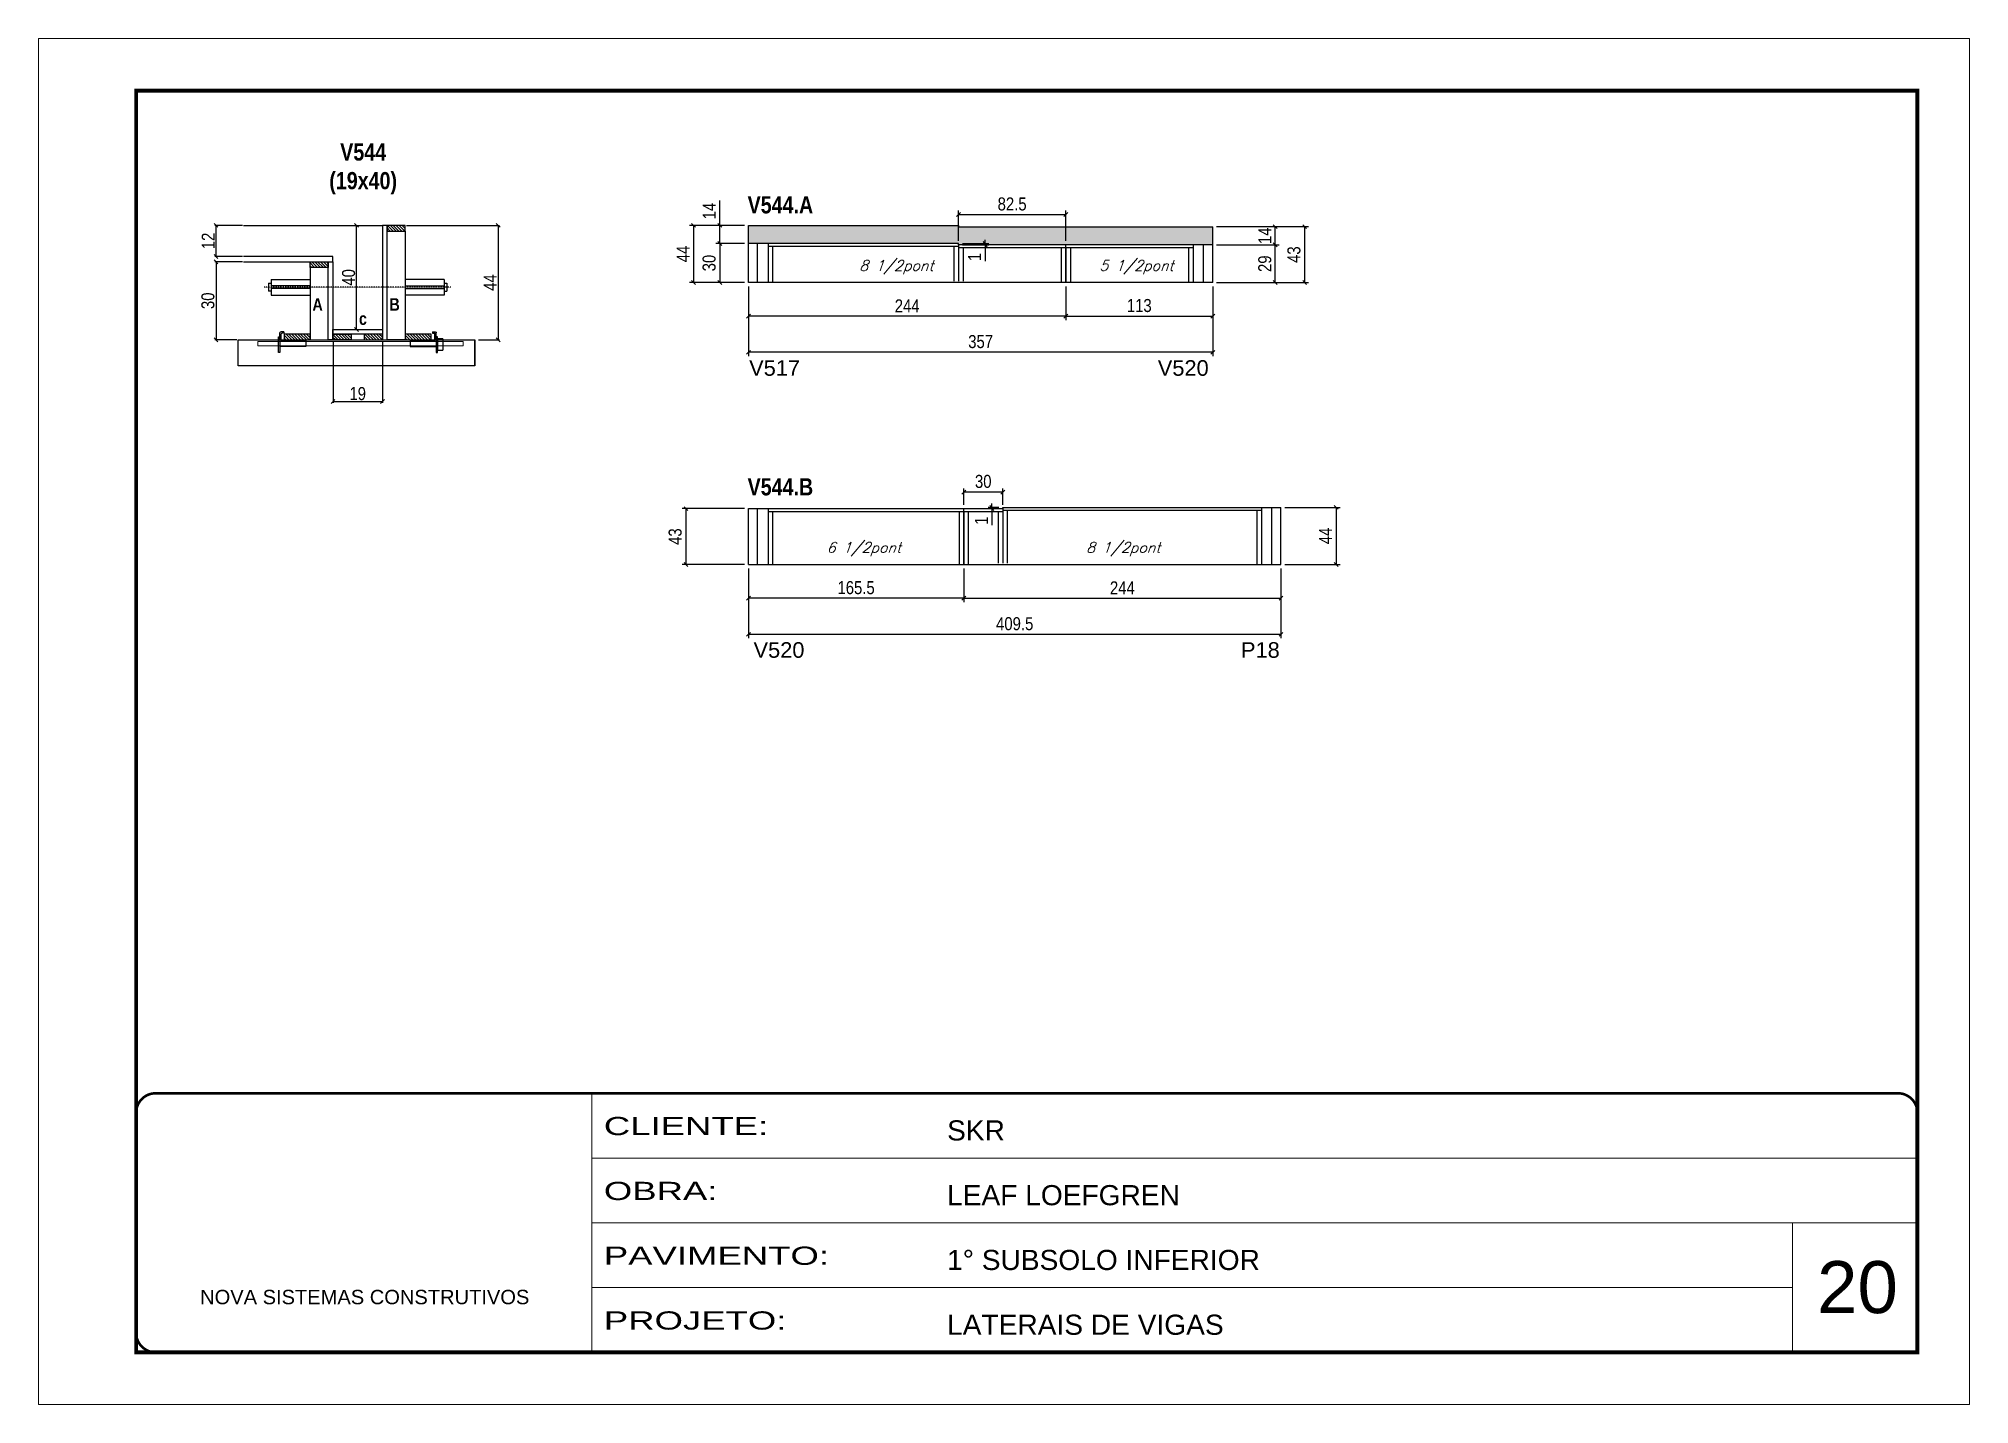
# Model space of a CAD drawing. Extents: x 3309 to 9590, y -2522 to 14608.
# Drawn here: x 8078 to 9563, y 8964 to 10014 of the extents above; entities that cross this region are included whole.
import ezdxf

# ---------------------------------------------------------------- set-up
doc = ezdxf.new("R2010")
doc.units = 0
for name, pattern in [('CONTINUO', [0]), ('DASHED', [0.75, 0.5, -0.25]), ('HIDDEN', [0.375, 0.25, -0.125])]:
    doc.linetypes.add(name, pattern=pattern)
for name, color, linetype in [('5', 5, 'Continuous'), ('barrote', 251, 'Continuous'), ('COTA', 241, 'Continuous'), ('detalhes', 4, 'Continuous'), ('NOMENCLATURA', 7, 'Continuous'), ('Painéis', 200, 'Continuous'), ('presilha', 1, 'Continuous'), ('SARR_2.2x10', 60, 'Continuous'), ('SARR_2.2x7', 40, 'Continuous'), ('SARR_3.5x7', 81, 'Continuous'), ('TENSOR', 3, 'Continuous'), ('texto', 7, 'Continuous')]:
    doc.layers.add(name, color=color, linetype=linetype)
for name, color, linetype, lineweight in [('CARIMBO', 255, 'Continuous', 9), ('CONCRETO', 251, 'Continuous', 25), ('Folhas', 255, 'Continuous', 9), ('SARRAFO DE PRESSAO', 251, 'DASHED', 9), ('SCO-___-LAJ', 2, 'Continuous', 0)]:
    doc.layers.add(name, color=color, linetype=linetype, lineweight=lineweight)
doc.styles.add('ARIAL', font='arial.ttf')
doc.styles.add('COTA TECNICA', font='techl___.ttf', dxfattribs={"height": 10})
doc.styles.add('COTA TECNICA 2X', font='techl___.ttf', dxfattribs={"height": 10})
doc.styles.add('Romans', font='romans.shx')
doc.styles.get("Standard").update_dxf_attribs({"font": 'arial.ttf'})
doc.styles.add('TECNICA', font='techb___.ttf', dxfattribs={"height": 10})
doc.styles.add('Tecnologia', font='')
doc.styles.get('Tecnologia').set_extended_font_data('Forgotten Futurist')
doc.dimstyles.new('PAINEL', dxfattribs={"dimtxt": 10, "dimasz": 3, "dimexe": 3, "dimexo": 3, "dimgap": 3, "dimtad": 1, "dimdec": 1, "dimzin": 12, "dimdsep": 46, "dimtxsty": 'COTA TECNICA', "dimblk1": 'OBLIQUE', "dimblk2": 'OBLIQUE', "dimsah": 1, "dimcen": 0.9, "dimclrd": 4, "dimclre": 4, "dimclrt": 240, "dimadec": 1, "dimazin": 3, "dimtfac": 1, "dimtdec": 1, "dimtmove": 0, "dimatfit": 3, "dimfxl": 1, "dimtolj": 1, "dimtzin": 12, "dimarcsym": 0})
doc.dimstyles.new('SECAO', dxfattribs={"dimscale": 0.333333, "dimtxt": 5, "dimasz": 9, "dimexe": 3, "dimexo": 3, "dimgap": 3, "dimtad": 1, "dimdec": 1, "dimlfac": 0.5, "dimzin": 12, "dimdsep": 46, "dimtxsty": 'COTA TECNICA 2X', "dimblk1": 'OBLIQUE', "dimblk2": 'OBLIQUE', "dimsah": 1, "dimcen": 0.9, "dimclrd": 4, "dimclre": 4, "dimclrt": 240, "dimadec": 1, "dimazin": 3, "dimtfac": 1, "dimtdec": 1, "dimtmove": 0, "dimatfit": 3, "dimfxl": 1, "dimtolj": 1, "dimtzin": 12, "dimarcsym": 0})
pattern_1 = [(135, (41539.7894, -113730.1846), (-1.122532015, -1.122532015), [])]

msp = doc.modelspace()

# ---------------------------------------------------------------- texts
at = {"layer": '5', "linetype": 'Continuous'}
for s, rotation, p in [('V517', 0.00004, (8624.35, 9754.35, 0)), ('V520', 0.00004, (8938.66, 9754.35, 0)), ('V520', 359.99996, (8627.73, 9537.55, 0)), ('P18', 359.99996, (9002.63, 9537.55, 0))]:
    msp.add_text(s, height=12, rotation=rotation, dxfattribs=at).set_placement(p)
at = {"layer": 'CARIMBO', "style": 'ARIAL'}
msp.add_text('20', height=40, dxfattribs=at).set_placement((9445.73, 9033.7))
at = {"layer": 'detalhes', "style": 'TECNICA'}
for s, p in [('A', (8288.48, 9804.41)), ('B', (8347.72, 9804.42)), ('c', (8324.26, 9793.46))]:
    msp.add_text(s, height=9.6, dxfattribs=at).set_placement(p)
at = {"layer": 'NOMENCLATURA', "style": 'TECNICA'}
for s, p in [('V544.A', (8623.18, 9879.17, 0)), ('V544.B', (8623.18, 9662.37, 0))]:
    msp.add_text(s, height=13.2, dxfattribs=at).set_placement(p)
at = {"layer": 'NOMENCLATURA', "insert": (8327.49, 9932.99), "char_height": 13.2, "attachment_point": 2, "style": 'TECNICA'}
msp.add_mtext_dynamic_manual_height_columns('V544\\P(19x40)', width=300.2766, gutter_width=1, heights=[-38.44], dxfattribs=at)
at = {"layer": 'texto', "color": 2, "char_height": 8, "attachment_point": 5, "style": 'Romans'}
for s, insert in [('{\\Q19;\\C256;8 1/2pont}', (8737.61, 9837.83, 0)), ('{\\Q19;\\C256;5 1/2pont}', (8922.28, 9837.83, 0)), ('{\\Q19;\\C256;6 1/2pont}', (8712.61, 9621.03, 0)), ('{\\Q19;\\C256;8 1/2pont}', (8912.1, 9621.03, 0))]:
    msp.add_mtext(s, dxfattribs=dict(at, insert=insert))

# ---------------------------------------------------------------- blocks, each defined once
blk = doc.blocks.new('9999999999')
at = {"color": 30, "linetype": 'CONTINUO'}
for p, q in [((98564.6, 34230.2), (98564.6, 34429.4)), ((98564.6, 34379.6), (99584, 34379.6)), ((98564.6, 34329.8), (99488, 34329.8)), ((99584, 34329.8), (99488, 34329.8)), ((99488, 34329.8), (99488, 34230.2)), ((98564.6, 34280), (99488, 34280))]:
    blk.add_line(p, q, dxfattribs=at)
at = {"color": 30, "linetype": 'CONTINUO', "const_width": 2}
blk.add_lwpolyline([(99584, 34230.2), (99584, 34414.4, 0.414214), (99569, 34429.4), (98229, 34429.4, 0.414214), (98214, 34414.4), (98214, 34245.2, 0.414214), (98229, 34230.2), (99584, 34230.2)], format="xyb", dxfattribs=at)
at = {"layer": 'Folhas'}
blk.add_lwpolyline([(98139, 34190.2), (99624, 34190.2), (99624, 35240.2), (98139, 35240.2)], close=True, dxfattribs=at)
at = {"layer": 'Folhas', "color": 30, "const_width": 3}
blk.add_lwpolyline([(98214, 34230.2), (99584, 34230.2), (99584, 35200.2), (98214, 35200.2)], close=True, dxfattribs=at)
at = {"color": 7, "linetype": 'Continuous', "ltscale": 5, "style": 'ARIAL'}
for s, height, p in [('SKR', 15.48, (98837.7, 34393.1)), ('LEAF LOEFGREN', 15.483, (98837.7, 34343.3)), ('1° SUBSOLO INFERIOR', 15.483, (98837.7, 34293.5)), ('NOVA SISTEMAS CONSTRUTIVOS', 11.059, (98263.2, 34267.2)), ('LATERAIS DE VIGAS', 15.483, (98837.7, 34243.7))]:
    blk.add_text(s, height=height, dxfattribs=at).set_placement(p)
at = {"layer": 'Folhas', "color": 7, "style": 'Tecnologia', "width": 1.5}
for s, p in [('CLIENTE:', (98573.7, 34397.2)), ('OBRA:', (98573.7, 34347.3)), ('PAVIMENTO:', (98573.7, 34297.5)), ('PROJETO:', (98573.7, 34247.7))]:
    blk.add_text(s, height=14, dxfattribs=at).set_placement(p)
blk = doc.blocks.new('_Oblique')
at = {"color": 0, "linetype": 'ByBlock', "lineweight": -2}
blk.add_line((-0.5, -0.5), (0.5, 0.5), dxfattribs=at)
blk = doc.blocks.new('*D436')
at = {"layer": 'COTA', "color": 4, "lineweight": -2, "transparency": 16777216}
for p, q in [((8304.3, 9781), (8304.3, 9733.5)), ((8342.3, 9781), (8342.3, 9733.5)), ((8304.3, 9734.5), (8342.3, 9734.5))]:
    blk.add_line(p, q, dxfattribs=at)
at = {"layer": 'Defpoints', "color": 0, "transparency": 16777216}
for p in [(8304.3, 9782), (8342.3, 9782), (8342.3, 9734.5)]:
    blk.add_point(p, dxfattribs=at)
at = {"layer": 'COTA', "color": 4, "lineweight": -2, "transparency": 16777216, "xscale": 3, "yscale": 3, "zscale": 3, "rotation": 180}
blk.add_blockref('_Oblique', (8304.3, 9734.5), dxfattribs=at)
at = {"layer": 'COTA', "color": 4, "lineweight": -2, "transparency": 16777216, "xscale": 3, "yscale": 3, "zscale": 3}
blk.add_blockref('_Oblique', (8342.3, 9734.5), dxfattribs=at)
at = {"layer": 'COTA', "color": 240, "transparency": 16777216, "insert": (8323.3, 9740.6), "char_height": 10, "attachment_point": 5, "style": 'COTA TECNICA 2X'}
blk.add_mtext('\\A1;19', dxfattribs=at)
blk = doc.blocks.new('PRESILHA METÁLICA 1')
at = {"layer": 'presilha'}
for p, q in [((0, 13), (6, 13)), ((0, 13), (0, 0)), ((6, 0), (0, 0)), ((6, 15.5), (7.5, 15.5)), ((6, -2.5), (6, 15.5)), ((6, 13), (6, 0)), ((7.5, 10.6), (7.5, 19.9)), ((7.5, 15.5), (7.5, -2.5)), ((37.5, 4.1), (7.5, 4.1)), ((12, 21), (8.6, 21)), ((9, 11.6), (9, 18.9)), ((12, 19.5), (9.6, 19.5)), ((37.5, 11), (9.6, 11)), ((12, 21), (12, 19.5)), ((37.5, 11), (37.5, 4.1)), ((7.5, -2.5), (6, -2.5))]:
    blk.add_line(p, q, dxfattribs=at)
for centre, radius, start, end in [((8.6, 19.9), 1.14, 90, 180), ((9.6, 18.9), 0.57, 90, 180), ((9.6, 11.6), 0.57, 180, 270)]:
    blk.add_arc(centre, radius, start, end, dxfattribs=at)
blk = doc.blocks.new('PRESILHA METÁLICA 2')
at = {"layer": 'presilha'}
for p, q in [((-5.2, 23.5), (-5.2, 22)), ((-5.2, 23.5), (-1.9, 23.5)), ((-0.8, 14.6), (-0.8, 22.4)), ((-30.8, 13.5), (-30.8, 6.6)), ((-30.8, 13.5), (-2.8, 13.5)), ((-30.8, 6.6), (-0.8, 6.6)), ((-5.2, 22), (-2.8, 22)), ((-2.2, 14.1), (-2.2, 21.4)), ((0.8, 18), (-0.8, 18)), ((-0.8, 18), (-0.8, 0)), ((-0.8, 0), (0.8, 0)), ((0.8, 0), (0.8, 18))]:
    blk.add_line(p, q, dxfattribs=at)
for centre, radius, start, end in [((-1.9, 22.4), 1.14, 0, 90), ((-2.8, 21.4), 0.57, 0, 90), ((-2.8, 14.1), 0.57, 270, 0)]:
    blk.add_arc(centre, radius, start, end, dxfattribs=at)
blk = doc.blocks.new('*D437')
at = {"layer": 'COTA', "color": 4, "lineweight": -2, "transparency": 16777216}
for p, q in [((8360.9, 9870), (8432.3, 9870)), ((8431.3, 9870), (8431.3, 9782)), ((8416.1, 9782), (8432.3, 9782))]:
    blk.add_line(p, q, dxfattribs=at)
at = {"layer": 'Defpoints', "color": 0, "transparency": 16777216}
for p in [(8359.9, 9870), (8415.1, 9782), (8431.3, 9782)]:
    blk.add_point(p, dxfattribs=at)
at = {"layer": 'COTA', "color": 4, "lineweight": -2, "transparency": 16777216, "xscale": 3, "yscale": 3, "zscale": 3}
for p, rotation in [((8431.3, 9870), 90), ((8431.3, 9782), 270)]:
    blk.add_blockref('_Oblique', p, dxfattribs=dict(at, rotation=rotation))
at = {"layer": 'COTA', "color": 240, "transparency": 16777216, "insert": (8425.2, 9826), "char_height": 10, "attachment_point": 5, "rotation": 90, "style": 'COTA TECNICA 2X'}
blk.add_mtext('\\A1;44', dxfattribs=at)
blk = doc.blocks.new('*D438')
at = {"layer": 'COTA', "color": 4, "lineweight": -2, "transparency": 16777216}
for p, q in [((8234.6, 9842), (8213.3, 9842)), ((8214.3, 9842), (8214.3, 9782)), ((8230.4, 9782), (8213.3, 9782))]:
    blk.add_line(p, q, dxfattribs=at)
at = {"layer": 'Defpoints', "color": 0, "transparency": 16777216}
for p in [(8235.6, 9842), (8214.3, 9782), (8231.4, 9782)]:
    blk.add_point(p, dxfattribs=at)
at = {"layer": 'COTA', "color": 4, "lineweight": -2, "transparency": 16777216, "xscale": 3, "yscale": 3, "zscale": 3}
for p, rotation in [((8214.3, 9842), 90), ((8214.3, 9782), 270)]:
    blk.add_blockref('_Oblique', p, dxfattribs=dict(at, rotation=rotation))
at = {"layer": 'COTA', "color": 240, "transparency": 16777216, "insert": (8208.1, 9812), "char_height": 10, "attachment_point": 5, "rotation": 90, "style": 'COTA TECNICA 2X'}
blk.add_mtext('\\A1;30', dxfattribs=at)
blk = doc.blocks.new('*D439')
at = {"layer": 'COTA', "color": 4, "lineweight": -2, "transparency": 16777216}
for p, q in [((8305.3, 9870), (8323.4, 9870)), ((8322.4, 9790), (8322.4, 9870)), ((8305.3, 9790), (8323.4, 9790))]:
    blk.add_line(p, q, dxfattribs=at)
at = {"layer": 'Defpoints', "color": 0, "transparency": 16777216}
for p in [(8304.3, 9870), (8322.4, 9870), (8304.3, 9790)]:
    blk.add_point(p, dxfattribs=at)
at = {"layer": 'COTA', "color": 4, "lineweight": -2, "transparency": 16777216, "xscale": 3, "yscale": 3, "zscale": 3}
for p, rotation in [((8322.4, 9870), 90), ((8322.4, 9790), 270)]:
    blk.add_blockref('_Oblique', p, dxfattribs=dict(at, rotation=rotation))
at = {"layer": 'COTA', "color": 240, "transparency": 16777216, "insert": (8316.3, 9830), "char_height": 10, "attachment_point": 5, "rotation": 90, "style": 'COTA TECNICA 2X'}
blk.add_mtext('\\A1;40', dxfattribs=at)
blk = doc.blocks.new('*D440')
at = {"layer": 'COTA', "color": 4, "lineweight": -2, "transparency": 16777216}
for p, q in [((8234.6, 9870), (8213.3, 9870)), ((8214.3, 9846), (8214.3, 9870)), ((8234.6, 9846), (8213.3, 9846))]:
    blk.add_line(p, q, dxfattribs=at)
at = {"layer": 'Defpoints', "color": 0, "transparency": 16777216}
for p in [(8214.3, 9870), (8235.6, 9870), (8235.6, 9846)]:
    blk.add_point(p, dxfattribs=at)
at = {"layer": 'COTA', "color": 4, "lineweight": -2, "transparency": 16777216, "xscale": 3, "yscale": 3, "zscale": 3}
for p, rotation in [((8214.3, 9870), 90), ((8214.3, 9846), 270)]:
    blk.add_blockref('_Oblique', p, dxfattribs=dict(at, rotation=rotation))
at = {"layer": 'COTA', "color": 240, "transparency": 16777216, "insert": (8208.3, 9858), "char_height": 10, "attachment_point": 5, "rotation": 90, "style": 'COTA TECNICA 2X'}
blk.add_mtext('\\A1;12', dxfattribs=at)
blk = doc.blocks.new('*D442')
at = {"layer": 'COTA', "color": 4, "linetype": 'ByBlock', "lineweight": -2, "transparency": 16777216}
for p, q in [((8623.9, 9823), (8623.9, 9797.1)), ((8867.9, 9823), (8867.9, 9797.1)), ((8867.9, 9800.1), (8623.9, 9800.1))]:
    blk.add_line(p, q, dxfattribs=at)
at = {"layer": 'Defpoints', "color": 0, "linetype": 'ByBlock', "transparency": 16777216}
for p in [(8623.9, 9826), (8867.9, 9826), (8623.9, 9800.1)]:
    blk.add_point(p, dxfattribs=at)
at = {"layer": 'COTA', "color": 4, "linetype": 'ByBlock', "lineweight": -2, "transparency": 16777216, "xscale": 3, "yscale": 3, "zscale": 3, "rotation": 180}
blk.add_blockref('_Oblique', (8623.9, 9800.1), dxfattribs=at)
at = {"layer": 'COTA', "color": 4, "linetype": 'ByBlock', "lineweight": -2, "transparency": 16777216, "xscale": 3, "yscale": 3, "zscale": 3}
blk.add_blockref('_Oblique', (8867.9, 9800.1), dxfattribs=at)
at = {"layer": 'COTA', "color": 240, "linetype": 'ByBlock', "transparency": 16777216, "insert": (8745.9, 9808.1), "char_height": 10, "attachment_point": 5, "style": 'COTA TECNICA'}
blk.add_mtext('\\A1;244', dxfattribs=at)
blk = doc.blocks.new('*D445')
at = {"layer": 'COTA', "color": 4, "linetype": 'ByBlock', "lineweight": -2, "transparency": 16777216}
for p, q in [((8623.9, 9823), (8623.9, 9769.4)), ((8980.9, 9823), (8980.9, 9769.4)), ((8980.9, 9772.4), (8623.9, 9772.4))]:
    blk.add_line(p, q, dxfattribs=at)
at = {"layer": 'Defpoints', "color": 0, "linetype": 'ByBlock', "transparency": 16777216}
for p in [(8623.9, 9826), (8980.9, 9826), (8623.9, 9772.4)]:
    blk.add_point(p, dxfattribs=at)
at = {"layer": 'COTA', "color": 4, "linetype": 'ByBlock', "lineweight": -2, "transparency": 16777216, "xscale": 3, "yscale": 3, "zscale": 3, "rotation": 180}
blk.add_blockref('_Oblique', (8623.9, 9772.4), dxfattribs=at)
at = {"layer": 'COTA', "color": 4, "linetype": 'ByBlock', "lineweight": -2, "transparency": 16777216, "xscale": 3, "yscale": 3, "zscale": 3}
blk.add_blockref('_Oblique', (8980.9, 9772.4), dxfattribs=at)
at = {"layer": 'COTA', "color": 240, "linetype": 'ByBlock', "transparency": 16777216, "insert": (8802.4, 9780.6), "char_height": 10, "attachment_point": 5, "style": 'COTA TECNICA'}
blk.add_mtext('\\A1;357', dxfattribs=at)
blk = doc.blocks.new('*D446')
at = {"layer": 'COTA', "color": 4, "lineweight": -2, "transparency": 16777216}
for p, q in [((8983.9, 9855), (9032, 9855)), ((9029, 9826), (9029, 9855)), ((8983.9, 9826), (9032, 9826))]:
    blk.add_line(p, q, dxfattribs=at)
at = {"layer": 'Defpoints', "color": 0, "transparency": 16777216}
for p in [(8980.9, 9855), (9029, 9855), (8980.9, 9826)]:
    blk.add_point(p, dxfattribs=at)
at = {"layer": 'COTA', "color": 4, "lineweight": -2, "transparency": 16777216, "xscale": 3, "yscale": 3, "zscale": 3}
for p, rotation in [((9029, 9855), 90), ((9029, 9826), 270)]:
    blk.add_blockref('_Oblique', p, dxfattribs=dict(at, rotation=rotation))
at = {"layer": 'COTA', "color": 240, "transparency": 16777216, "insert": (9021, 9840.5), "char_height": 10, "attachment_point": 5, "rotation": 90, "style": 'COTA TECNICA'}
blk.add_mtext('\\A1;29', dxfattribs=at)
blk = doc.blocks.new('*D443')
at = {"layer": 'COTA', "color": 4, "lineweight": -2, "transparency": 16777216}
for p, q in [((8867.9, 9823), (8867.9, 9797.1)), ((8980.9, 9823), (8980.9, 9797.1)), ((8867.9, 9800.1), (8980.9, 9800.1))]:
    blk.add_line(p, q, dxfattribs=at)
at = {"layer": 'Defpoints', "color": 0, "transparency": 16777216}
for p in [(8867.9, 9826, 0), (8980.9, 9826, 0), (8980.9, 9800.1)]:
    blk.add_point(p, dxfattribs=at)
at = {"layer": 'COTA', "color": 4, "lineweight": -2, "transparency": 16777216, "xscale": 3, "yscale": 3, "zscale": 3, "rotation": 180}
blk.add_blockref('_Oblique', (8867.9, 9800.1), dxfattribs=at)
at = {"layer": 'COTA', "color": 4, "lineweight": -2, "transparency": 16777216, "xscale": 3, "yscale": 3, "zscale": 3}
blk.add_blockref('_Oblique', (8980.9, 9800.1), dxfattribs=at)
at = {"layer": 'COTA', "color": 240, "transparency": 16777216, "insert": (8924.4, 9808.3), "char_height": 10, "attachment_point": 5, "style": 'COTA TECNICA'}
blk.add_mtext('\\A1;113', dxfattribs=at)
blk = doc.blocks.new('*D444')
at = {"layer": 'COTA', "color": 4, "lineweight": -2, "transparency": 16777216}
for p, q in [((8983.9, 9869), (9032, 9869)), ((9029, 9855), (9029, 9869)), ((8983.9, 9855), (9032, 9855))]:
    blk.add_line(p, q, dxfattribs=at)
at = {"layer": 'Defpoints', "color": 0, "transparency": 16777216}
for p in [(8980.9, 9869, 0), (9029, 9869), (8980.9, 9855, 0)]:
    blk.add_point(p, dxfattribs=at)
at = {"layer": 'COTA', "color": 4, "lineweight": -2, "transparency": 16777216, "xscale": 3, "yscale": 3, "zscale": 3}
for p, rotation in [((9029, 9869), 90), ((9029, 9855), 270)]:
    blk.add_blockref('_Oblique', p, dxfattribs=dict(at, rotation=rotation))
at = {"layer": 'COTA', "color": 240, "transparency": 16777216, "insert": (9021, 9862), "char_height": 10, "attachment_point": 5, "rotation": 90, "style": 'COTA TECNICA'}
blk.add_mtext('\\A1;14', dxfattribs=at)
blk = doc.blocks.new('*D441')
at = {"layer": 'COTA', "color": 4, "lineweight": -2, "transparency": 16777216}
for p, q in [((8983.9, 9869), (9054.6, 9869)), ((9051.6, 9869), (9051.6, 9826)), ((8983.9, 9826), (9054.6, 9826))]:
    blk.add_line(p, q, dxfattribs=at)
at = {"layer": 'Defpoints', "color": 0, "transparency": 16777216}
for p in [(8980.9, 9869, 0), (8980.9, 9826, 0), (9051.6, 9826)]:
    blk.add_point(p, dxfattribs=at)
at = {"layer": 'COTA', "color": 4, "lineweight": -2, "transparency": 16777216, "xscale": 3, "yscale": 3, "zscale": 3}
for p, rotation in [((9051.6, 9869), 90), ((9051.6, 9826), 270)]:
    blk.add_blockref('_Oblique', p, dxfattribs=dict(at, rotation=rotation))
at = {"layer": 'COTA', "color": 240, "transparency": 16777216, "insert": (9043.4, 9847.5), "char_height": 10, "attachment_point": 5, "rotation": 90, "style": 'COTA TECNICA'}
blk.add_mtext('\\A1;43', dxfattribs=at)
blk = doc.blocks.new('*D447')
at = {"layer": 'COTA', "color": 4, "lineweight": -2, "transparency": 16777216}
for p, q in [((8788.4, 9856), (8808.8, 9856)), ((8788.4, 9855), (8808.8, 9855)), ((8805.8, 9856), (8805.8, 9859)), ((8805.8, 9856), (8805.8, 9855)), ((8805.8, 9855), (8805.8, 9842.4))]:
    blk.add_line(p, q, dxfattribs=at)
at = {"layer": 'Defpoints', "color": 0, "transparency": 16777216}
for p in [(8785.4, 9856, 0), (8785.4, 9855, 0), (8805.8, 9855)]:
    blk.add_point(p, dxfattribs=at)
at = {"layer": 'COTA', "color": 4, "lineweight": -2, "transparency": 16777216, "xscale": 3, "yscale": 3, "zscale": 3}
for p, rotation in [((8805.8, 9856), 270), ((8805.8, 9855), 90)]:
    blk.add_blockref('_Oblique', p, dxfattribs=dict(at, rotation=rotation))
at = {"layer": 'COTA', "color": 240, "transparency": 16777216, "insert": (8797.8, 9845.7), "char_height": 10, "attachment_point": 5, "rotation": 90, "style": 'COTA TECNICA'}
blk.add_mtext('\\A1;1', dxfattribs=at)
blk = doc.blocks.new('*D448')
at = {"layer": 'COTA', "color": 4, "lineweight": -2, "transparency": 16777216}
for p, q in [((8601.8, 9870), (8601.8, 9889.1)), ((8620.9, 9870), (8598.8, 9870)), ((8601.8, 9856), (8601.8, 9870)), ((8620.9, 9856), (8598.8, 9856))]:
    blk.add_line(p, q, dxfattribs=at)
at = {"layer": 'Defpoints', "color": 0, "transparency": 16777216}
for p in [(8601.8, 9870), (8623.9, 9870, 0), (8623.9, 9856, 0)]:
    blk.add_point(p, dxfattribs=at)
at = {"layer": 'COTA', "color": 4, "lineweight": -2, "transparency": 16777216, "xscale": 3, "yscale": 3, "zscale": 3}
for p, rotation in [((8601.8, 9870), 90), ((8601.8, 9856), 270)]:
    blk.add_blockref('_Oblique', p, dxfattribs=dict(at, rotation=rotation))
at = {"layer": 'COTA', "color": 240, "transparency": 16777216, "insert": (8593.7, 9881), "char_height": 10, "attachment_point": 5, "rotation": 90, "style": 'COTA TECNICA'}
blk.add_mtext('\\A1;14', dxfattribs=at)
blk = doc.blocks.new('*D449')
at = {"layer": 'COTA', "color": 4, "lineweight": -2, "transparency": 16777216}
for p, q in [((8620.9, 9856), (8598.8, 9856)), ((8601.8, 9856), (8601.8, 9826)), ((8620.9, 9826), (8598.8, 9826))]:
    blk.add_line(p, q, dxfattribs=at)
at = {"layer": 'Defpoints', "color": 0, "transparency": 16777216}
for p in [(8623.9, 9856, 0), (8601.8, 9826), (8623.9, 9826, 0)]:
    blk.add_point(p, dxfattribs=at)
at = {"layer": 'COTA', "color": 4, "lineweight": -2, "transparency": 16777216, "xscale": 3, "yscale": 3, "zscale": 3}
for p, rotation in [((8601.8, 9856), 90), ((8601.8, 9826), 270)]:
    blk.add_blockref('_Oblique', p, dxfattribs=dict(at, rotation=rotation))
at = {"layer": 'COTA', "color": 240, "transparency": 16777216, "insert": (8593.6, 9841), "char_height": 10, "attachment_point": 5, "rotation": 90, "style": 'COTA TECNICA'}
blk.add_mtext('\\A1;30', dxfattribs=at)
blk = doc.blocks.new('*D450')
at = {"layer": 'COTA', "color": 4, "lineweight": -2, "transparency": 16777216}
for p, q in [((8620.9, 9870), (8578.5, 9870)), ((8581.5, 9870), (8581.5, 9826)), ((8620.9, 9826), (8578.5, 9826))]:
    blk.add_line(p, q, dxfattribs=at)
at = {"layer": 'Defpoints', "color": 0, "transparency": 16777216}
for p in [(8623.9, 9870, 0), (8581.5, 9826), (8623.9, 9826, 0)]:
    blk.add_point(p, dxfattribs=at)
at = {"layer": 'COTA', "color": 4, "lineweight": -2, "transparency": 16777216, "xscale": 3, "yscale": 3, "zscale": 3}
for p, rotation in [((8581.5, 9870), 90), ((8581.5, 9826), 270)]:
    blk.add_blockref('_Oblique', p, dxfattribs=dict(at, rotation=rotation))
at = {"layer": 'COTA', "color": 240, "transparency": 16777216, "insert": (8573.5, 9848), "char_height": 10, "attachment_point": 5, "rotation": 90, "style": 'COTA TECNICA'}
blk.add_mtext('\\A1;44', dxfattribs=at)
blk = doc.blocks.new('*D451')
at = {"layer": 'COTA', "color": 4, "lineweight": -2, "transparency": 16777216}
for p, q in [((8785.4, 9858), (8785.4, 9881.3)), ((8785.4, 9878.3), (8867.9, 9878.3)), ((8867.9, 9858), (8867.9, 9881.3))]:
    blk.add_line(p, q, dxfattribs=at)
at = {"layer": 'Defpoints', "color": 0, "transparency": 16777216}
for p in [(8867.9, 9878.3), (8785.4, 9855, 0), (8867.9, 9855, 0)]:
    blk.add_point(p, dxfattribs=at)
at = {"layer": 'COTA', "color": 4, "lineweight": -2, "transparency": 16777216, "xscale": 3, "yscale": 3, "zscale": 3, "rotation": 180}
blk.add_blockref('_Oblique', (8785.4, 9878.3), dxfattribs=at)
at = {"layer": 'COTA', "color": 4, "lineweight": -2, "transparency": 16777216, "xscale": 3, "yscale": 3, "zscale": 3}
blk.add_blockref('_Oblique', (8867.9, 9878.3), dxfattribs=at)
at = {"layer": 'COTA', "color": 240, "transparency": 16777216, "insert": (8826.6, 9886.4), "char_height": 10, "attachment_point": 5, "style": 'COTA TECNICA'}
blk.add_mtext('\\A1;82.5', dxfattribs=at)
blk = doc.blocks.new('*D452')
at = {"layer": 'COTA', "color": 4, "linetype": 'ByBlock', "lineweight": -2, "transparency": 16777216}
for p, q in [((8789.4, 9606.2), (8789.4, 9580.3)), ((9033.4, 9606.2), (9033.4, 9580.3)), ((8789.4, 9583.3), (9033.4, 9583.3))]:
    blk.add_line(p, q, dxfattribs=at)
at = {"layer": 'Defpoints', "color": 0, "linetype": 'ByBlock', "transparency": 16777216}
for p in [(8789.4, 9609.2), (9033.4, 9609.2), (9033.4, 9583.3)]:
    blk.add_point(p, dxfattribs=at)
at = {"layer": 'COTA', "color": 4, "linetype": 'ByBlock', "lineweight": -2, "transparency": 16777216, "xscale": 3, "yscale": 3, "zscale": 3, "rotation": 180}
blk.add_blockref('_Oblique', (8789.4, 9583.3), dxfattribs=at)
at = {"layer": 'COTA', "color": 4, "linetype": 'ByBlock', "lineweight": -2, "transparency": 16777216, "xscale": 3, "yscale": 3, "zscale": 3}
blk.add_blockref('_Oblique', (9033.4, 9583.3), dxfattribs=at)
at = {"layer": 'COTA', "color": 240, "linetype": 'ByBlock', "transparency": 16777216, "insert": (8911.4, 9591.3), "char_height": 10, "attachment_point": 5, "style": 'COTA TECNICA'}
blk.add_mtext('\\A1;244', dxfattribs=at)
blk = doc.blocks.new('*D456')
at = {"layer": 'COTA', "color": 4, "linetype": 'ByBlock', "lineweight": -2, "transparency": 16777216}
for p, q in [((8623.9, 9606.2), (8623.9, 9552.6)), ((9033.4, 9606.2), (9033.4, 9552.6)), ((8623.9, 9555.6), (9033.4, 9555.6))]:
    blk.add_line(p, q, dxfattribs=at)
at = {"layer": 'Defpoints', "color": 0, "linetype": 'ByBlock', "transparency": 16777216}
for p in [(8623.9, 9609.2), (9033.4, 9609.2), (9033.4, 9555.6)]:
    blk.add_point(p, dxfattribs=at)
at = {"layer": 'COTA', "color": 4, "linetype": 'ByBlock', "lineweight": -2, "transparency": 16777216, "xscale": 3, "yscale": 3, "zscale": 3, "rotation": 180}
blk.add_blockref('_Oblique', (8623.9, 9555.6), dxfattribs=at)
at = {"layer": 'COTA', "color": 4, "linetype": 'ByBlock', "lineweight": -2, "transparency": 16777216, "xscale": 3, "yscale": 3, "zscale": 3}
blk.add_blockref('_Oblique', (9033.4, 9555.6), dxfattribs=at)
at = {"layer": 'COTA', "color": 240, "linetype": 'ByBlock', "transparency": 16777216, "insert": (8828.6, 9563.7), "char_height": 10, "attachment_point": 5, "style": 'COTA TECNICA'}
blk.add_mtext('\\A1;409.5', dxfattribs=at)
blk = doc.blocks.new('*D457')
at = {"layer": 'COTA', "color": 4, "lineweight": -2, "transparency": 16777216}
for p, q in [((8620.9, 9652.2), (8572.8, 9652.2)), ((8575.8, 9609.2), (8575.8, 9652.2)), ((8620.9, 9609.2), (8572.8, 9609.2))]:
    blk.add_line(p, q, dxfattribs=at)
at = {"layer": 'Defpoints', "color": 0, "transparency": 16777216}
for p in [(8575.8, 9652.2), (8623.9, 9652.2), (8623.9, 9609.2)]:
    blk.add_point(p, dxfattribs=at)
at = {"layer": 'COTA', "color": 4, "lineweight": -2, "transparency": 16777216, "xscale": 3, "yscale": 3, "zscale": 3}
for p, rotation in [((8575.8, 9652.2), 90), ((8575.8, 9609.2), 270)]:
    blk.add_blockref('_Oblique', p, dxfattribs=dict(at, rotation=rotation))
at = {"layer": 'COTA', "color": 240, "transparency": 16777216, "insert": (8567.5, 9630.7), "char_height": 10, "attachment_point": 5, "rotation": 90, "style": 'COTA TECNICA'}
blk.add_mtext('\\A1;43', dxfattribs=at)
blk = doc.blocks.new('*D453')
at = {"layer": 'COTA', "color": 4, "lineweight": -2, "transparency": 16777216}
for p, q in [((8623.9, 9606.2), (8623.9, 9580.3)), ((8789.4, 9606.2), (8789.4, 9580.3)), ((8789.4, 9583.3), (8623.9, 9583.3))]:
    blk.add_line(p, q, dxfattribs=at)
at = {"layer": 'Defpoints', "color": 0, "transparency": 16777216}
for p in [(8623.9, 9609.2, 0), (8789.4, 9609.2, 0), (8623.9, 9583.3)]:
    blk.add_point(p, dxfattribs=at)
at = {"layer": 'COTA', "color": 4, "lineweight": -2, "transparency": 16777216, "xscale": 3, "yscale": 3, "zscale": 3, "rotation": 180}
blk.add_blockref('_Oblique', (8623.9, 9583.3), dxfattribs=at)
at = {"layer": 'COTA', "color": 4, "lineweight": -2, "transparency": 16777216, "xscale": 3, "yscale": 3, "zscale": 3}
blk.add_blockref('_Oblique', (8789.4, 9583.3), dxfattribs=at)
at = {"layer": 'COTA', "color": 240, "transparency": 16777216, "insert": (8706.6, 9591.4), "char_height": 10, "attachment_point": 5, "style": 'COTA TECNICA'}
blk.add_mtext('\\A1;165.5', dxfattribs=at)
blk = doc.blocks.new('*D454')
at = {"layer": 'COTA', "color": 4, "lineweight": -2, "transparency": 16777216}
for p, q in [((8816.4, 9653.2), (8808.1, 9653.2)), ((8811.1, 9653.2), (8811.1, 9656.2)), ((8811.1, 9653.2), (8811.1, 9652.2)), ((8816.4, 9652.2), (8808.1, 9652.2)), ((8811.1, 9652.2), (8811.1, 9639.6))]:
    blk.add_line(p, q, dxfattribs=at)
at = {"layer": 'Defpoints', "color": 0, "transparency": 16777216}
for p in [(8819.4, 9653.2, 0), (8811.1, 9652.2), (8819.4, 9652.2, 0)]:
    blk.add_point(p, dxfattribs=at)
at = {"layer": 'COTA', "color": 4, "lineweight": -2, "transparency": 16777216, "xscale": 3, "yscale": 3, "zscale": 3}
for p, rotation in [((8811.1, 9653.2), 270), ((8811.1, 9652.2), 90)]:
    blk.add_blockref('_Oblique', p, dxfattribs=dict(at, rotation=rotation))
at = {"layer": 'COTA', "color": 240, "transparency": 16777216, "insert": (8803, 9642.9), "char_height": 10, "attachment_point": 5, "rotation": 90, "style": 'COTA TECNICA'}
blk.add_mtext('\\A1;1', dxfattribs=at)
blk = doc.blocks.new('*D455')
at = {"layer": 'COTA', "color": 4, "lineweight": -2, "transparency": 16777216}
for p, q in [((9036.4, 9653.2), (9078.8, 9653.2)), ((9075.8, 9653.2), (9075.8, 9609.2)), ((9036.4, 9609.2), (9078.8, 9609.2))]:
    blk.add_line(p, q, dxfattribs=at)
at = {"layer": 'Defpoints', "color": 0, "transparency": 16777216}
for p in [(9033.4, 9653.2, 0), (9033.4, 9609.2, 0), (9075.8, 9609.2)]:
    blk.add_point(p, dxfattribs=at)
at = {"layer": 'COTA', "color": 4, "lineweight": -2, "transparency": 16777216, "xscale": 3, "yscale": 3, "zscale": 3}
for p, rotation in [((9075.8, 9653.2), 90), ((9075.8, 9609.2), 270)]:
    blk.add_blockref('_Oblique', p, dxfattribs=dict(at, rotation=rotation))
at = {"layer": 'COTA', "color": 240, "transparency": 16777216, "insert": (9067.7, 9631.2), "char_height": 10, "attachment_point": 5, "rotation": 90, "style": 'COTA TECNICA'}
blk.add_mtext('\\A1;44', dxfattribs=at)
blk = doc.blocks.new('*D458')
at = {"layer": 'COTA', "color": 4, "lineweight": -2, "transparency": 16777216}
for p, q in [((8789.4, 9655.2), (8789.4, 9667.8)), ((8819.4, 9655.2), (8819.4, 9667.8)), ((8819.4, 9664.8), (8789.4, 9664.8))]:
    blk.add_line(p, q, dxfattribs=at)
at = {"layer": 'Defpoints', "color": 0, "transparency": 16777216}
for p in [(8789.4, 9664.8), (8789.4, 9652.2, 0), (8819.4, 9652.2, 0)]:
    blk.add_point(p, dxfattribs=at)
at = {"layer": 'COTA', "color": 4, "lineweight": -2, "transparency": 16777216, "xscale": 3, "yscale": 3, "zscale": 3, "rotation": 180}
blk.add_blockref('_Oblique', (8789.4, 9664.8), dxfattribs=at)
at = {"layer": 'COTA', "color": 4, "lineweight": -2, "transparency": 16777216, "xscale": 3, "yscale": 3, "zscale": 3}
blk.add_blockref('_Oblique', (8819.4, 9664.8), dxfattribs=at)
at = {"layer": 'COTA', "color": 240, "transparency": 16777216, "insert": (8804.4, 9673.1), "char_height": 10, "attachment_point": 5, "style": 'COTA TECNICA'}
blk.add_mtext('\\A1;30', dxfattribs=at)

# ---------------------------------------------------------------- dimensions: what is measured, and where the dimension line sits
at = {"layer": 'COTA'}
for base, p1, p2, picture, middle in [((8867.9, 9878.3), (8785.4, 9854.99, 0), (8867.9, 9854.99, 0), '*D451', (8826.65, 9886.43)), ((8980.9, 9800.07), (8867.9, 9825.99, 0), (8980.9, 9825.99, 0), '*D443', (8924.4, 9808.29))]:
    dim = msp.add_linear_dim(base=base, p1=p1, p2=p2, dimstyle='PAINEL', dxfattribs=at)
    dim.commit()
    dim.dimension.update_dxf_attribs({"geometry": picture, "text_midpoint": middle})
for base, p1, p2, angle, dimstyle, picture, middle in [((8601.79, 9869.99), (8623.9, 9855.99, 0), (8623.9, 9869.99, 0), 90, 'PAINEL', '*D448', (8593.72, 9881.04)), ((8214.33, 9869.99), (8235.55, 9845.99), (8235.55, 9869.99), 90, 'SECAO', '*D440', (8208.27, 9857.99)), ((8431.3, 9781.99, 0), (8359.85, 9869.99), (8415.06, 9781.99, 0), 90, 'SECAO', '*D437', (8425.22, 9825.99, 0)), ((8581.53, 9825.99), (8623.9, 9869.99, 0), (8623.9, 9825.99, 0), 90, 'PAINEL', '*D450', (8573.46, 9847.99)), ((9051.58, 9825.99), (8980.9, 9868.99, 0), (8980.9, 9825.99, 0), 90, 'PAINEL', '*D441', (9043.36, 9847.49)), ((8601.79, 9825.99), (8623.9, 9855.99, 0), (8623.9, 9825.99, 0), 90, 'PAINEL', '*D449', (8593.57, 9840.99)), ((8805.82, 9854.99), (8785.4, 9855.99, 0), (8785.4, 9854.99, 0), 90, 'PAINEL', '*D447', (8797.76, 9845.69)), ((9029.04, 9854.99, 0), (8980.9, 9825.99, 0), (8980.9, 9854.99, 0), 90, 'PAINEL', '*D446', (9020.96, 9840.49, 0)), ((8214.33, 9781.99, 0), (8235.55, 9841.99), (8231.44, 9781.99, 0), 90, 'SECAO', '*D438', (8208.11, 9811.99, 0)), ((8789.4, 9664.84), (8819.4, 9652.19, 0), (8789.4, 9652.19, 0), 180, 'PAINEL', '*D458', (8804.4, 9673.06)), ((8575.75, 9652.19, 0), (8623.9, 9609.19, 0), (8623.9, 9652.19, 0), 90, 'PAINEL', '*D457', (8567.54, 9630.69, 0)), ((8811.08, 9652.19), (8819.4, 9653.19, 0), (8819.4, 9652.19, 0), 90, 'PAINEL', '*D454', (8803.02, 9642.89)), ((9075.77, 9609.19), (9033.4, 9653.19, 0), (9033.4, 9609.19, 0), 90, 'PAINEL', '*D455', (9067.7, 9631.19)), ((8623.9, 9583.27), (8789.4, 9609.19, 0), (8623.9, 9609.19, 0), 180, 'PAINEL', '*D453', (8706.65, 9591.38))]:
    dim = msp.add_linear_dim(base=base, p1=p1, p2=p2, angle=angle, dimstyle=dimstyle, dxfattribs=at)
    dim.commit()
    dim.dimension.update_dxf_attribs({"geometry": picture, "text_midpoint": middle})
for base, p1, p2, dimstyle, picture, middle in [((8322.36, 9869.99), (8304.25, 9789.99), (8304.25, 9869.99), 'SECAO', '*D439', (8322.36, 9829.99)), ((9029.04, 9868.99), (8980.9, 9854.99, 0), (8980.9, 9868.99, 0), 'PAINEL', '*D444', (9029.04, 9861.99))]:
    dim = msp.add_linear_dim(base=base, p1=p1, p2=p2, angle=90, dimstyle=dimstyle, dxfattribs=at)
    dim.commit()
    dim.dimension.update_dxf_attribs({"geometry": picture, "text_midpoint": middle, "dimtype": 160})
at = {"layer": 'COTA', "linetype": 'ByBlock'}
for base, p1, p2, angle, picture, middle in [((8623.9, 9800.07, 0), (8867.9, 9825.99, 0), (8623.9, 9825.99, 0), 180, '*D442', (8745.9, 9808.14, 0)), ((9033.4, 9583.27, 0), (8789.4, 9609.19, 0), (9033.4, 9609.19, 0), 0, '*D452', (8911.4, 9591.34, 0))]:
    dim = msp.add_linear_dim(base=base, p1=p1, p2=p2, angle=angle, dimstyle='PAINEL', override={"dimtmove": 1}, dxfattribs=at)
    dim.commit()
    dim.dimension.update_dxf_attribs({"geometry": picture, "text_midpoint": middle})
for base, p1, p2, angle, picture, middle in [((8623.9, 9772.36, 0), (8980.9, 9825.99, 0), (8623.9, 9825.99, 0), 180, '*D445', (8802.4, 9780.58, 0)), ((9033.4, 9555.56, 0), (8623.9, 9609.19, 0), (9033.4, 9609.19, 0), 0, '*D456', (8828.65, 9563.7, 0))]:
    dim = msp.add_linear_dim(base=base, p1=p1, p2=p2, angle=angle, dimstyle='PAINEL', dxfattribs=at)
    dim.commit()
    dim.dimension.update_dxf_attribs({"geometry": picture, "text_midpoint": middle})
at = {"layer": 'COTA'}
dim = msp.add_linear_dim(base=(8342.25, 9734.51), p1=(8304.25, 9781.99), p2=(8342.25, 9781.99), dimstyle='SECAO', dxfattribs=at)
dim.commit()
dim.dimension.update_dxf_attribs({"geometry": '*D436', "text_midpoint": (8323.25, 9734.51), "dimtype": 160})

# ---------------------------------------------------------------- hatches: boundary and pattern name
at = {"layer": 'COTA'}
h = msp.add_hatch(dxfattribs=at)
h.set_pattern_fill('AR-CONC', color=256, scale=0.03)
h.paths.add_polyline_path([(8980.9, 9868.99), (8785.4, 9868.99), (8785.4, 9869.99), (8623.9, 9869.99), (8623.9, 9855.99), (8785.4, 9855.99), (8785.4, 9854.99), (8980.9, 9854.99)])
at = {"layer": 'SARR_2.2x10'}
h = msp.add_hatch(dxfattribs=at)
h.set_pattern_fill('ANSI31', color=256, scale=0.5, angle=90)
h.set_pattern_definition([(135, (41553.3894, -113730.1846), (-1.122532015, -1.122532015), [])])
h.paths.add_polyline_path([(8286.65, 9786.39), (8286.65, 9781.99), (8266.65, 9781.99), (8266.65, 9786.39)])
h = msp.add_hatch(dxfattribs=at)
h.set_pattern_fill('ANSI31', color=256, scale=0.5, angle=90)
h.set_pattern_definition([(135, (41460.1894, -113730.1846), (-1.122532015, -1.122532015), [])])
h.paths.add_polyline_path([(8379.85, 9786.39), (8379.85, 9781.99), (8359.85, 9781.99), (8359.85, 9786.39)])
at = {"layer": 'SARR_2.2x7'}
h = msp.add_hatch(dxfattribs=at)
h.set_pattern_fill('ANSI31', color=256, scale=0.5, angle=90)
h.set_pattern_definition([(135, (41474.1894, -113646.5846), (-1.122532015, -1.122532015), [])])
h.paths.add_polyline_path([(8345.85, 9869.99), (8345.85, 9865.59), (8359.85, 9865.59), (8359.85, 9869.99)])
h = msp.add_hatch(dxfattribs=at)
h.set_pattern_fill('ANSI31', color=256, scale=0.5, angle=90)
h.set_pattern_definition([(135, (41454.1894, -113674.5846), (-1.122532015, -1.122532015), [])])
h.paths.add_polyline_path([(8300.65, 9841.99), (8300.65, 9837.59), (8286.65, 9837.59), (8286.65, 9841.99)])
h = msp.add_hatch(dxfattribs=at)
h.set_pattern_fill('ANSI31', color=256, scale=0.5, angle=90)
h.set_pattern_definition(pattern_1)
h.paths.add_polyline_path([(8318.25, 9786.39), (8318.25, 9781.99), (8304.25, 9781.99), (8304.25, 9786.39)])
h = msp.add_hatch(dxfattribs=at)
h.set_pattern_fill('ANSI31', color=256, scale=0.5, angle=90)
h.set_pattern_definition(pattern_1)
h.paths.add_polyline_path([(8328.25, 9781.99), (8328.25, 9786.39), (8342.25, 9786.39), (8342.25, 9781.99)])

# ---------------------------------------------------------------- linework, layer by layer
at = {"ltscale": 3}
for p, q in [((8254.65, 9825.44), (8254.65, 9819.44)), ((8254.65, 9825.44), (8256.65, 9825.44)), ((8256.65, 9819.44), (8254.65, 9819.44)), ((8256.65, 9828.44), (8256.65, 9816.44)), ((8256.65, 9828.44), (8286.65, 9828.44)), ((8286.65, 9823.44), (8256.65, 9823.44)), ((8286.65, 9821.44), (8256.65, 9821.44)), ((8256.65, 9816.44), (8286.65, 9816.44)), ((8389.85, 9828.44), (8359.85, 9828.44)), ((8359.85, 9823.44), (8389.85, 9823.44)), ((8359.85, 9821.44), (8389.85, 9821.44)), ((8389.85, 9816.44), (8359.85, 9816.44)), ((8389.85, 9828.44), (8389.85, 9816.44)), ((8389.85, 9825.44), (8391.85, 9825.44)), ((8389.85, 9819.44), (8391.85, 9819.44)), ((8391.85, 9825.44), (8391.85, 9819.44))]:
    msp.add_line(p, q, dxfattribs=at)
at = {"layer": 'barrote'}
msp.add_lwpolyline([(8413.31, 9761.99), (8231.39, 9761.99), (8231.39, 9781.99), (8413.31, 9781.99)], close=True, dxfattribs=at)
at = {"layer": 'CONCRETO', "linetype": 'Continuous'}
msp.add_line((8235.55, 9869.99), (8342.25, 9869.99), dxfattribs=at)
at = {"layer": 'COTA'}
for p, q in [((8623.9, 9855.99, 0), (8623.9, 9869.99, 0)), ((8623.9, 9869.99, 0), (8785.4, 9869.99, 0)), ((8785.4, 9869.99, 0), (8785.4, 9868.99, 0)), ((8785.4, 9868.99, 0), (8980.9, 9868.99, 0)), ((8980.9, 9854.99, 0), (8980.9, 9868.99, 0))]:
    msp.add_line(p, q, dxfattribs=at)
at = {"layer": 'detalhes', "color": 250}
msp.add_line((8413.31, 9761.99), (8413.31, 9781.99), dxfattribs=at)
at = {"layer": 'Painéis', "linetype": 'ByBlock'}
for p, q in [((8785.4, 9855.99, 0), (8623.9, 9855.99, 0)), ((8623.9, 9825.99, 0), (8623.9, 9855.99, 0)), ((8785.4, 9854.99, 0), (8785.4, 9855.99, 0)), ((8867.9, 9825.99, 0), (8867.9, 9854.99, 0)), ((8980.9, 9825.99, 0), (8980.9, 9854.99, 0)), ((8980.9, 9825.99, 0), (8623.9, 9825.99, 0)), ((8819.4, 9653.19, 0), (9033.4, 9653.19, 0)), ((8819.4, 9652.19, 0), (8819.4, 9653.19, 0)), ((9033.4, 9609.19, 0), (9033.4, 9653.19, 0)), ((8623.9, 9609.19, 0), (8623.9, 9652.19, 0)), ((8789.4, 9609.19, 0), (8789.4, 9652.19, 0)), ((8623.9, 9609.19, 0), (9033.4, 9609.19, 0))]:
    msp.add_line(p, q, dxfattribs=at)
at = {"layer": 'Painéis'}
for p, q in [((8980.9, 9854.99, 0), (8785.4, 9854.99, 0)), ((8623.9, 9652.19, 0), (8819.4, 9652.19, 0))]:
    msp.add_line(p, q, dxfattribs=at)
at = {"layer": 'Painéis', "linetype": 'Continuous'}
for points in [[(8345.85, 9781.99), (8345.85, 9869.99), (8342.25, 9869.99), (8342.25, 9781.99)], [(8300.65, 9781.99), (8300.65, 9841.99), (8304.25, 9841.99), (8304.25, 9781.99)], [(8304.25, 9789.99), (8342.25, 9789.99), (8342.25, 9786.39), (8304.25, 9786.39)]]:
    msp.add_lwpolyline(points, close=True, dxfattribs=at)
at = {"layer": 'Painéis', "linetype": 'Continuous', "elevation": 0}
msp.add_lwpolyline([(8235.55, 9841.99), (8304.25, 9841.99), (8304.25, 9845.99), (8235.55, 9845.99)], dxfattribs=at)
at = {"layer": 'SARR_2.2x10'}
for points in [[(8286.65, 9786.39), (8266.65, 9786.39), (8266.65, 9781.99), (8286.65, 9781.99)], [(8379.85, 9786.39), (8359.85, 9786.39), (8359.85, 9781.99), (8379.85, 9781.99)]]:
    msp.add_lwpolyline(points, close=True, dxfattribs=at)
at = {"layer": 'SARR_2.2x7', "linetype": 'Continuous'}
for p, q in [((8630.9, 9825.99, 0), (8630.9, 9855.99, 0)), ((8785.4, 9853.79, 0), (8638.9, 9853.79, 0)), ((8965.9, 9852.79, 0), (8785.4, 9852.79, 0)), ((8867.9, 9852.79, 0), (8864.4, 9852.79, 0)), ((8867.9, 9852.79, 0), (8867.9, 9852.79, 0)), ((8973.9, 9825.99, 0), (8973.9, 9854.99, 0)), ((9026.4, 9609.19, 0), (9026.4, 9653.19, 0)), ((8630.9, 9609.19, 0), (8630.9, 9652.19, 0)), ((8638.9, 9649.99, 0), (8819.4, 9649.99, 0)), ((8789.4, 9649.99, 0), (8789.4, 9649.99, 0)), ((8789.4, 9649.99, 0), (8792.9, 9649.99, 0)), ((8819.4, 9650.99, 0), (9018.4, 9650.99, 0))]:
    msp.add_line(p, q, dxfattribs=at)
at = {"layer": 'SARR_2.2x7', "elevation": 0}
for points in [[(8359.85, 9869.99), (8345.85, 9869.99), (8345.85, 9865.59), (8359.85, 9865.59)], [(8286.65, 9841.99), (8300.65, 9841.99), (8300.65, 9837.59), (8286.65, 9837.59)]]:
    msp.add_lwpolyline(points, close=True, dxfattribs=at)
at = {"layer": 'SARR_2.2x7'}
for points in [[(8304.25, 9786.39), (8318.25, 9786.39), (8318.25, 9781.99), (8304.25, 9781.99)], [(8342.25, 9786.39), (8328.25, 9786.39), (8328.25, 9781.99), (8342.25, 9781.99)]]:
    msp.add_lwpolyline(points, close=True, dxfattribs=at)
at = {"layer": 'SARR_3.5x7'}
for p, q in [((8638.9, 9855.99, 0), (8638.9, 9825.99, 0)), ((8642.4, 9853.79, 0), (8642.4, 9825.99, 0)), ((8781.9, 9853.79, 0), (8781.9, 9826.99, 0)), ((8785.4, 9854.99, 0), (8785.4, 9826.99, 0)), ((8788.9, 9852.79, 0), (8788.9, 9826.99, 0)), ((8864.4, 9852.79, 0), (8864.4, 9825.99, 0)), ((8867.9, 9852.79, 0), (8867.9, 9825.99, 0)), ((8871.4, 9852.79, 0), (8871.4, 9825.99, 0)), ((8962.4, 9852.79, 0), (8962.4, 9825.99, 0)), ((8965.9, 9854.99, 0), (8965.9, 9825.99, 0)), ((9018.4, 9653.19, 0), (9018.4, 9609.19, 0)), ((8638.9, 9652.19, 0), (8638.9, 9609.19, 0)), ((8642.4, 9649.99, 0), (8642.4, 9609.19, 0)), ((8785.9, 9649.99, 0), (8785.9, 9609.19, 0)), ((8789.4, 9649.99, 0), (8789.4, 9609.19, 0)), ((8792.9, 9649.99, 0), (8792.9, 9609.19, 0)), ((8815.9, 9649.99, 0), (8815.9, 9610.19, 0)), ((8819.4, 9652.19, 0), (8819.4, 9610.19, 0)), ((8822.9, 9650.99, 0), (8822.9, 9610.19, 0)), ((9014.9, 9650.99, 0), (9014.9, 9609.19, 0))]:
    msp.add_line(p, q, dxfattribs=at)
for points in [[(8345.85, 9865.59), (8359.85, 9865.59), (8359.85, 9781.99), (8345.85, 9781.99)], [(8300.65, 9837.59), (8286.65, 9837.59), (8286.65, 9781.99), (8300.65, 9781.99)]]:
    msp.add_lwpolyline(points, close=True, dxfattribs=at)
at = {"layer": 'SCO-___-LAJ', "color": 1}
msp.add_lwpolyline([(8404.3, 9780.65), (8246.47, 9780.65), (8246.47, 9777.45), (8404.3, 9777.45)], close=True, dxfattribs=at)
at = {"layer": 'TENSOR', "linetype": 'HIDDEN', "ltscale": 0.5}
msp.add_line((8394.85, 9822.44), (8251.35, 9822.44), dxfattribs=at)

# ---------------------------------------------------------------- block references
at = {"layer": 'presilha', "xscale": -0.6666666666666666, "yscale": 0.6666666666666666, "zscale": 0.6666666666666666}
for name, p in [('PRESILHA METÁLICA 2', (8262.97, 9772.35)), ('PRESILHA METÁLICA 1', (8388.72, 9774.02))]:
    msp.add_blockref(name, p, dxfattribs=at)
at = {"layer": 'SARRAFO DE PRESSAO', "color": 6, "linetype": 'ByBlock'}
msp.add_blockref('9999999999', (-90061.11, -25226.65), dxfattribs=at)

msp.set_redraw_order([(e.dxf.handle, doc.entitydb.next_handle()) for e in msp.query("TEXT MTEXT ATTDEF DIMENSION ARC_DIMENSION")])  # texts and dimensions are drawn at this point

doc.saveas('drawing.dxf')
